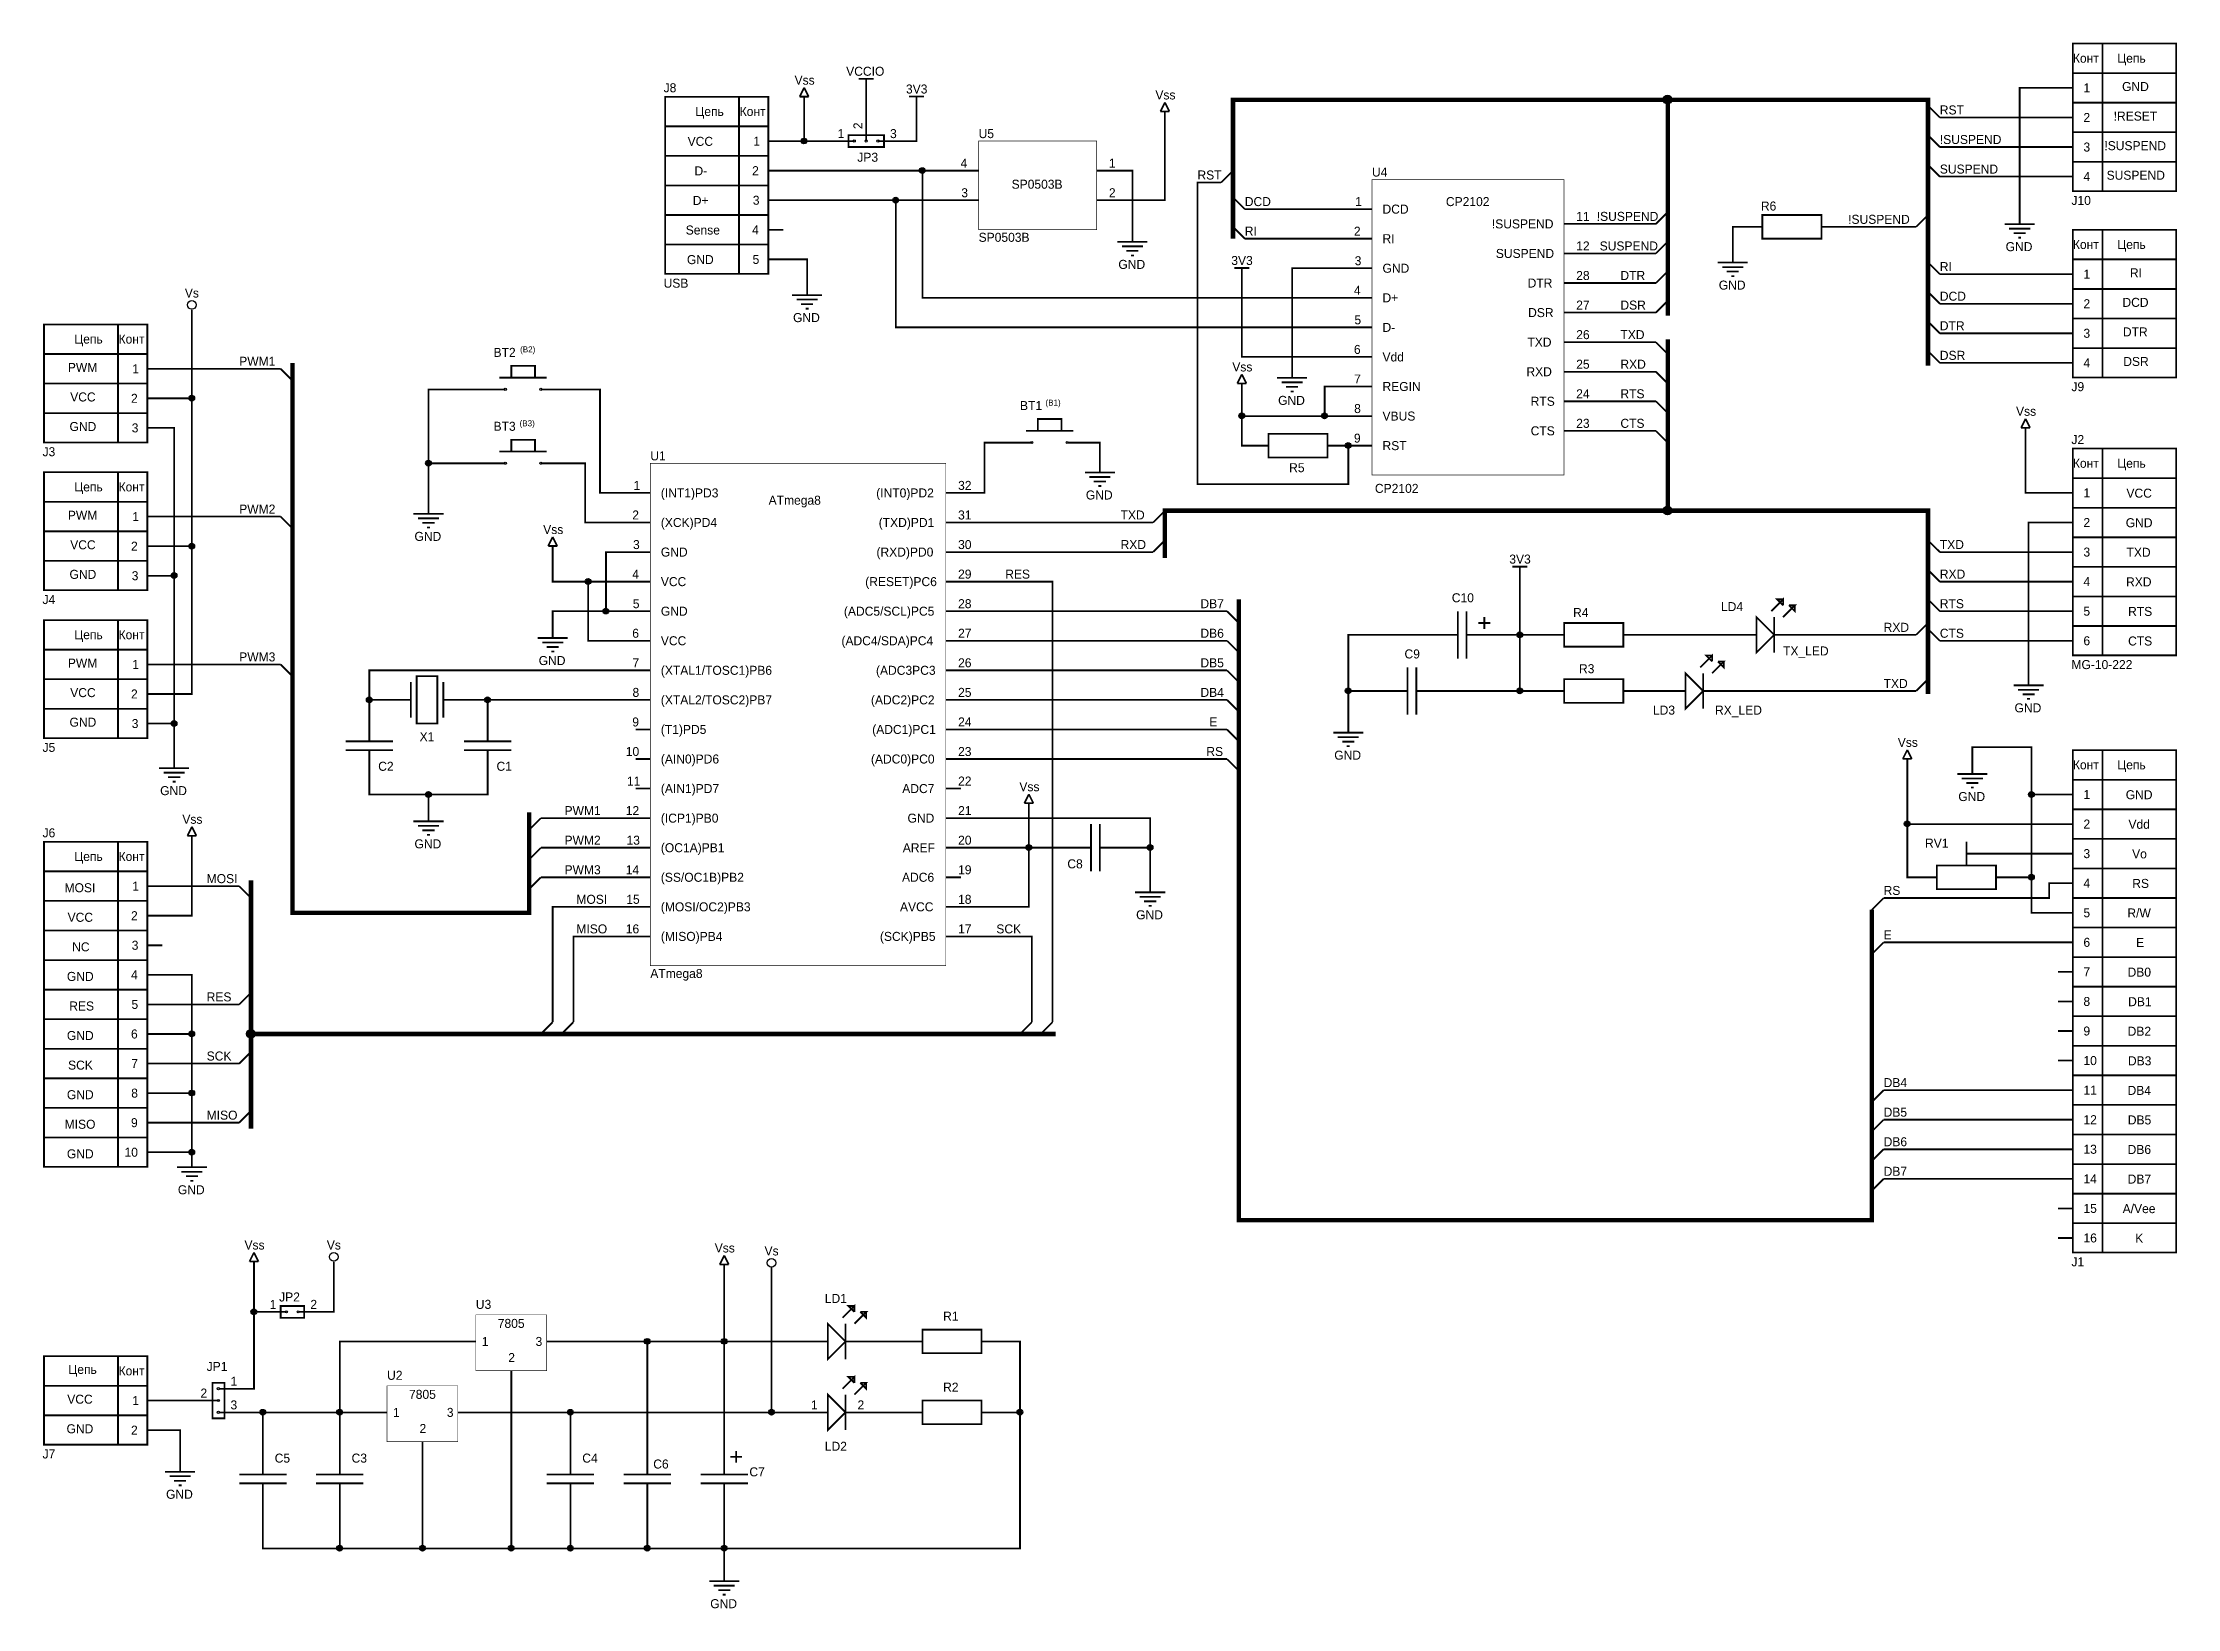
# Model space of a CAD drawing. Header units: millimetres. Extents: x 34 to 395, y 21 to 286.
import ezdxf

# ---------------------------------------------------------------- set-up
doc = ezdxf.new("R2010")
doc.units = ezdxf.units.MM
doc.layers.add('Sheet', color=255, linetype='Continuous')

msp = doc.modelspace()

# ---------------------------------------------------------------- texts
at = {"layer": 'Sheet'}
for s, height, p in [('VCCIO', 1.524, (169.61, 280.55)), ('Конт', 1.524, (377, 282.76)), ('Цепь', 1.524, (384.5, 282.76)), ('J8', 1.524, (138.75, 277.76)), ('Vss', 1.524, (160.89, 279.05)), ('3V3', 1.524, (179.72, 277.55)), ('Vss', 1.524, (221.89, 276.55)), ('1', 1.52, (378.78, 277.74)), ('GND', 1.524, (385.31, 277.97)), ('Цепь', 1.524, (144.12, 273.76)), ('Конт', 1.524, (151.61, 273.76)), ('RST', 1.524, (354.5, 274.01)), ('2', 1.52, (378.78, 272.74)), ('!RESET', 1.524, (383.89, 272.97)), ('1', 1.52, (168.16, 270.01)), ('3', 1.52, (177.03, 270.01)), ('U5', 1.524, (192, 270.01)), ('VCC', 1.524, (142.81, 268.7)), ('1', 1.52, (153.92, 268.74)), ('JP3', 1.524, (171.5, 266.01)), ('!SUSPEND', 1.524, (354.5, 269.01)), ('3', 1.52, (378.78, 267.74)), ('!SUSPEND', 1.524, (382.32, 267.97)), ('D-', 1.524, (143.97, 263.7)), ('2', 1.52, (153.71, 263.74)), ('4', 1.52, (188.95, 265.01)), ('1', 1.52, (214.03, 265.01)), ('RST', 1.524, (229, 263.01)), ('U4', 1.524, (258.5, 263.51)), ('SUSPEND', 1.524, (354.5, 264.01)), ('4', 1.52, (378.78, 262.74)), ('SUSPEND', 1.524, (382.7, 262.97)), ('D+', 1.524, (143.68, 258.7)), ('3', 1.52, (153.83, 258.74)), ('3', 1.52, (189.08, 260.01)), ('SP0503B', 1.524, (197.58, 261.45)), ('2', 1.52, (214.03, 260.01)), ('DCD', 1.524, (237, 258.51)), ('1', 1.52, (255.66, 258.51)), ('CP2102', 1.524, (271, 258.51)), ('J10', 1.524, (376.75, 258.71)), ('DCD', 1.524, (260.28, 257.24)), ('!SUSPEND', 1.524, (278.77, 254.74)), ('11', 1.524, (293.03, 256.01)), ('!SUSPEND', 1.524, (296.5, 256.01)), ('R6', 1.524, (324.25, 257.76)), ('!SUSPEND', 1.524, (339, 255.51)), ('Sense', 1.524, (142.49, 253.7)), ('4', 1.52, (153.71, 253.74)), ('SP0503B', 1.524, (192, 252.47)), ('RI', 1.524, (237, 253.51)), ('2', 1.52, (255.45, 253.51)), ('RI', 1.524, (260.28, 252.24)), ('Конт', 1.524, (377, 251.26)), ('Цепь', 1.524, (384.5, 251.26)), ('GND', 1.524, (142.69, 248.7)), ('5', 1.52, (153.79, 248.74)), ('GND', 1.524, (215.63, 247.89)), ('3V3', 1.524, (234.72, 248.55)), ('3', 1.52, (255.58, 248.51)), ('SUSPEND', 1.524, (279.44, 249.74)), ('12', 1.524, (293.03, 251.01)), ('SUSPEND', 1.524, (297, 251.01)), ('RI', 1.524, (354.5, 247.51)), ('GND', 1.524, (365.63, 250.89)), ('USB', 1.524, (138.75, 244.71)), ('GND', 1.524, (260.28, 247.24)), ('DTR', 1.524, (284.82, 244.74)), ('28', 1.524, (293.03, 246.01)), ('DTR', 1.524, (300.5, 246.01)), ('GND', 1.524, (317.13, 244.39)), ('1', 1.52, (378.78, 246.24)), ('RI', 1.524, (386.63, 246.47)), ('Vs', 1.524, (57.81, 243.05)), ('4', 1.52, (255.45, 243.51)), ('D+', 1.524, (260.28, 242.24)), ('27', 1.524, (293.03, 241.01)), ('DSR', 1.524, (300.5, 241.01)), ('DCD', 1.524, (354.5, 242.51)), ('2', 1.52, (378.78, 241.24)), ('DCD', 1.524, (385.37, 241.47)), ('GND', 1.524, (160.63, 238.89)), ('5', 1.52, (255.54, 238.51)), ('D-', 1.524, (260.28, 237.24)), ('DSR', 1.524, (284.9, 239.74)), ('DTR', 1.524, (354.5, 237.51)), ('Цепь', 1.524, (39.12, 235.26)), ('Конт', 1.524, (46.61, 235.26)), ('(B2)', 1.016, (114.49, 233.77)), ('6', 1.52, (255.45, 233.51)), ('TXD', 1.524, (284.78, 234.74)), ('26', 1.524, (293.03, 236.01)), ('TXD', 1.524, (300.5, 236.01)), ('3', 1.52, (378.78, 236.24)), ('DTR', 1.524, (385.45, 236.47)), ('PWM', 1.524, (38.03, 230.47)), ('1', 1.52, (48.92, 230.24)), ('PWM1', 1.524, (67, 231.51)), ('BT2', 1.524, (110, 233.01)), ('Vss', 1.524, (234.89, 230.55)), ('Vdd', 1.524, (260.28, 232.24)), ('RXD', 1.524, (284.61, 229.74)), ('25', 1.524, (293.03, 231.01)), ('RXD', 1.524, (300.5, 231.01)), ('DSR', 1.524, (354.5, 232.51)), ('4', 1.52, (378.78, 231.24)), ('DSR', 1.524, (385.51, 231.47)), ('7', 1.52, (255.49, 228.51)), ('REGIN', 1.524, (260.28, 227.24)), ('24', 1.524, (293.03, 226.01)), ('RTS', 1.524, (300.5, 226.01)), ('J9', 1.524, (376.75, 227.21)), ('VCC', 1.524, (38.43, 225.47)), ('2', 1.52, (48.71, 225.24)), ('BT1', 1.524, (199, 224.01)), ('(B1)', 1.016, (203.31, 224.77)), ('GND', 1.524, (242.63, 224.89)), ('8', 1.52, (255.49, 223.51)), ('VBUS', 1.524, (260.28, 222.24)), ('RTS', 1.524, (285.33, 224.74)), ('Vss', 1.524, (367.39, 223.05)), ('GND', 1.524, (38.31, 220.47)), ('3', 1.52, (48.83, 220.24)), ('BT3', 1.524, (110, 220.51)), ('(B3)', 1.016, (114.4, 221.27)), ('CTS', 1.524, (285.33, 219.74)), ('23', 1.524, (293.03, 221.01)), ('CTS', 1.524, (300.5, 221.01)), ('J3', 1.524, (33.75, 216.21)), ('U1', 1.524, (136.5, 215.51)), ('9', 1.52, (255.45, 218.51)), ('RST', 1.524, (260.28, 217.24)), ('J2', 1.524, (376.75, 218.26)), ('R5', 1.524, (244.5, 213.51)), ('Конт', 1.524, (377, 214.26)), ('Цепь', 1.524, (384.5, 214.26)), ('Цепь', 1.524, (39.12, 210.26)), ('Конт', 1.524, (46.61, 210.26)), ('1', 1.52, (133.66, 210.51)), ('(INT1)PD3', 1.524, (138.28, 209.24)), ('ATmega8', 1.524, (156.5, 208.01)), ('(INT0)PD2', 1.524, (174.69, 209.24)), ('32', 1.524, (188.53, 210.51)), ('GND', 1.524, (210.13, 208.89)), ('CP2102', 1.524, (259, 210.01)), ('1', 1.52, (378.78, 209.24)), ('VCC', 1.524, (386.05, 209.2)), ('PWM', 1.524, (38.03, 205.47)), ('1', 1.52, (48.92, 205.24)), ('PWM2', 1.524, (67, 206.51)), ('2', 1.52, (133.45, 205.51)), ('(XCK)PD4', 1.524, (138.28, 204.24)), ('(TXD)PD1', 1.524, (175.11, 204.24)), ('31', 1.524, (188.53, 205.51)), ('TXD', 1.524, (216, 205.51)), ('2', 1.52, (378.78, 204.24)), ('GND', 1.524, (385.93, 204.2)), ('GND', 1.524, (96.63, 201.89)), ('Vss', 1.524, (118.39, 203.05)), ('VCC', 1.524, (38.43, 200.47)), ('2', 1.52, (48.71, 200.24)), ('3', 1.52, (133.58, 200.51)), ('GND', 1.524, (138.28, 199.24)), ('(RXD)PD0', 1.524, (174.73, 199.24)), ('30', 1.524, (188.53, 200.51)), ('RXD', 1.524, (216, 200.51)), ('3V3', 1.524, (281.72, 198.05)), ('TXD', 1.524, (354.5, 200.51)), ('3', 1.52, (378.78, 199.24)), ('TXD', 1.524, (386.06, 199.2)), ('GND', 1.524, (38.31, 195.47)), ('3', 1.52, (48.83, 195.24)), ('4', 1.52, (133.45, 195.51)), ('VCC', 1.524, (138.28, 194.24)), ('(RESET)PC6', 1.524, (172.83, 194.24)), ('29', 1.524, (188.53, 195.51)), ('RES', 1.524, (196.5, 195.51)), ('RXD', 1.524, (354.5, 195.51)), ('4', 1.52, (378.78, 194.24)), ('RXD', 1.524, (385.99, 194.2)), ('J4', 1.524, (33.75, 191.21)), ('5', 1.52, (133.54, 190.51)), ('28', 1.524, (188.53, 190.51)), ('DB7', 1.524, (229.5, 190.51)), ('C10', 1.524, (272, 191.51)), ('LD4', 1.524, (317.5, 190.01)), ('RTS', 1.524, (354.5, 190.51)), ('GND', 1.524, (138.28, 189.24)), ('(ADC5/SCL)PC5', 1.524, (169.23, 189.24)), ('R4', 1.524, (292.5, 189.01)), ('RXD', 1.524, (345, 186.51)), ('5', 1.52, (378.78, 189.24)), ('RTS', 1.524, (386.33, 189.2)), ('Цепь', 1.524, (39.12, 185.26)), ('Конт', 1.524, (46.61, 185.26)), ('6', 1.52, (133.45, 185.51)), ('VCC', 1.524, (138.28, 184.24)), ('(ADC4/SDA)PC4', 1.524, (168.81, 184.24)), ('27', 1.524, (188.53, 185.51)), ('DB6', 1.524, (229.5, 185.51)), ('CTS', 1.524, (354.5, 185.51)), ('6', 1.52, (378.78, 184.24)), ('CTS', 1.524, (386.33, 184.2)), ('PWM', 1.524, (38.03, 180.47)), ('1', 1.52, (48.92, 180.24)), ('PWM3', 1.524, (67, 181.51)), ('GND', 1.524, (117.63, 180.89)), ('7', 1.52, (133.49, 180.51)), ('(XTAL1/TOSC1)PB6', 1.524, (138.28, 179.24)), ('(ADC3PC3', 1.524, (174.65, 179.24)), ('26', 1.524, (188.53, 180.51)), ('DB5', 1.524, (229.5, 180.51)), ('C9', 1.524, (264, 182.01)), ('R3', 1.524, (293.5, 179.51)), ('TX_LED', 1.524, (328, 182.51)), ('MG-10-222', 1.524, (376.75, 180.21)), ('VCC', 1.524, (38.43, 175.47)), ('8', 1.52, (133.49, 175.51)), ('25', 1.524, (188.53, 175.51)), ('DB4', 1.524, (229.5, 175.51)), ('TXD', 1.524, (345, 177.01)), ('2', 1.52, (48.71, 175.24)), ('(XTAL2/TOSC2)PB7', 1.524, (138.28, 174.24)), ('(ADC2)PC2', 1.524, (173.8, 174.24)), ('LD3', 1.524, (306, 172.51)), ('RX_LED', 1.524, (316.5, 172.51)), ('GND', 1.524, (367.13, 172.89)), ('GND', 1.524, (38.31, 170.47)), ('3', 1.52, (48.83, 170.24)), ('9', 1.52, (133.45, 170.51)), ('(T1)PD5', 1.524, (138.28, 169.24)), ('(ADC1)PC1', 1.524, (174.01, 169.24)), ('24', 1.524, (188.53, 170.51)), ('E', 1.52, (231, 170.51)), ('J5', 1.524, (33.75, 166.21)), ('X1', 1.524, (97.5, 168.01)), ('10', 1.524, (132.35, 165.51)), ('23', 1.524, (188.53, 165.51)), ('RS', 1.524, (230.5, 165.51)), ('GND', 1.524, (252.13, 164.89)), ('Vss', 1.524, (347.39, 167.05)), ('C2', 1.524, (90.5, 163.01)), ('C1', 1.524, (110.5, 163.01)), ('(AIN0)PD6', 1.524, (138.28, 164.24)), ('(ADC0)PC0', 1.524, (173.8, 164.24)), ('Конт', 1.524, (377, 163.26)), ('Цепь', 1.524, (384.5, 163.26)), ('GND', 1.524, (53.63, 158.89)), ('11', 1.524, (132.56, 160.51)), ('(AIN1)PD7', 1.524, (138.28, 159.24)), ('ADC7', 1.524, (179.09, 159.24)), ('22', 1.524, (188.53, 160.51)), ('Vss', 1.524, (198.89, 159.55)), ('GND', 1.524, (357.63, 157.89)), ('1', 1.52, (378.78, 158.24)), ('GND', 1.524, (385.93, 158.2)), ('Vss', 1.524, (57.39, 154.05)), ('PWM1', 1.524, (122, 155.51)), ('12', 1.524, (132.35, 155.51)), ('(ICP1)PB0', 1.524, (138.28, 154.24)), ('GND', 1.524, (179.98, 154.24)), ('21', 1.524, (188.53, 155.51)), ('J6', 1.524, (33.75, 151.76)), ('PWM2', 1.524, (122, 150.51)), ('13', 1.524, (132.48, 150.51)), ('20', 1.524, (188.53, 150.51)), ('2', 1.52, (378.78, 153.24)), ('Vdd', 1.524, (386.39, 153.2)), ('Цепь', 1.524, (39.12, 147.76)), ('Конт', 1.524, (46.61, 147.76)), ('GND', 1.524, (96.63, 149.89)), ('(OC1A)PB1', 1.524, (138.28, 149.24)), ('AREF', 1.524, (179.18, 149.24)), ('C8', 1.524, (207, 146.51)), ('RV1', 1.524, (352, 150.01)), ('3', 1.52, (378.78, 148.24)), ('Vo', 1.524, (387.01, 148.2)), ('MOSI', 1.524, (61.5, 144.01)), ('PWM3', 1.524, (122, 145.51)), ('14', 1.524, (132.35, 145.51)), ('(SS/OC1B)PB2', 1.524, (138.28, 144.24)), ('ADC6', 1.524, (179.05, 144.24)), ('19', 1.524, (188.53, 145.51)), ('4', 1.52, (378.78, 143.24)), ('RS', 1.524, (387.03, 143.2)), ('MOSI', 1.524, (37.47, 142.47)), ('1', 1.52, (48.92, 142.74)), ('MOSI', 1.524, (124, 140.51)), ('15', 1.524, (132.44, 140.51)), ('(MOSI/OC2)PB3', 1.524, (138.28, 139.24)), ('AVCC', 1.524, (178.71, 139.24)), ('18', 1.524, (188.53, 140.51)), ('RS', 1.524, (345, 142.01)), ('VCC', 1.524, (37.99, 137.47)), ('2', 1.52, (48.71, 137.74)), ('GND', 1.524, (218.63, 137.89)), ('5', 1.52, (378.78, 138.24)), ('R/W', 1.524, (386.21, 138.2)), ('NC', 1.524, (38.76, 132.47)), ('3', 1.52, (48.83, 132.74)), ('MISO', 1.524, (124, 135.51)), ('16', 1.524, (132.35, 135.51)), ('(MISO)PB4', 1.524, (138.28, 134.24)), ('(SCK)PB5', 1.524, (175.32, 134.24)), ('17', 1.524, (188.53, 135.51)), ('SCK', 1.524, (195, 135.51)), ('E', 1.52, (345, 134.51)), ('6', 1.52, (378.78, 133.24)), ('E', 1.52, (387.69, 133.2)), ('GND', 1.524, (37.87, 127.47)), ('4', 1.52, (48.71, 127.74)), ('ATmega8', 1.524, (136.5, 127.97)), ('7', 1.52, (378.78, 128.24)), ('DB0', 1.524, (386.24, 128.2)), ('RES', 1.524, (38.27, 122.47)), ('5', 1.52, (48.79, 122.74)), ('RES', 1.524, (61.5, 124.01)), ('8', 1.52, (378.78, 123.24)), ('DB1', 1.524, (386.34, 123.2)), ('6', 1.52, (48.71, 117.74)), ('9', 1.52, (378.78, 118.24)), ('DB2', 1.524, (386.25, 118.2)), ('GND', 1.524, (37.87, 117.47)), ('SCK', 1.524, (61.5, 114.01)), ('SCK', 1.524, (38.07, 112.47)), ('7', 1.52, (48.75, 112.74)), ('10', 1.524, (378.78, 113.24)), ('DB3', 1.524, (386.3, 113.2)), ('GND', 1.524, (37.87, 107.47)), ('8', 1.52, (48.75, 107.74)), ('DB4', 1.524, (345, 109.51)), ('11', 1.524, (378.78, 108.24)), ('DB4', 1.524, (386.24, 108.2)), ('MISO', 1.524, (61.5, 104.01)), ('DB5', 1.524, (345, 104.51)), ('12', 1.524, (378.78, 103.24)), ('DB5', 1.524, (386.28, 103.2)), ('MISO', 1.524, (37.49, 102.47)), ('9', 1.52, (48.71, 102.74)), ('DB6', 1.524, (345, 99.51)), ('GND', 1.524, (37.87, 97.47)), ('10', 1.524, (47.61, 97.74)), ('13', 1.524, (378.78, 98.24)), ('DB6', 1.524, (386.25, 98.2)), ('DB7', 1.524, (345, 94.51)), ('14', 1.524, (378.78, 93.24)), ('DB7', 1.524, (386.26, 93.2)), ('GND', 1.524, (56.63, 91.39)), ('15', 1.524, (378.78, 88.24)), ('A/Vee', 1.524, (385.41, 88.2)), ('Vss', 1.524, (67.89, 82.05)), ('Vs', 1.524, (81.81, 82.05)), ('Vss', 1.524, (147.39, 81.55)), ('16', 1.524, (378.78, 83.24)), ('K', 1.52, (387.53, 83.2)), ('Vs', 1.524, (155.81, 81.05)), ('J1', 1.524, (376.75, 79.21)), ('1', 1.52, (72.16, 72.01)), ('JP2', 1.524, (73.75, 73.26)), ('2', 1.52, (79.03, 72.01)), ('U3', 1.524, (107, 72.01)), ('LD1', 1.524, (166, 73.01)), ('7805', 1.524, (110.71, 68.79)), ('R1', 1.524, (186, 70.01)), ('1', 1.52, (108.01, 65.74)), ('3', 1.52, (117.1, 65.74)), ('Цепь', 1.524, (38.12, 61.01)), ('Конт', 1.524, (46.61, 60.76)), ('JP1', 1.524, (61.5, 61.51)), ('U2', 1.524, (92, 60.01)), ('2', 1.52, (112.49, 63.02)), ('2', 1.52, (60.45, 57.01)), ('1', 1.52, (65.53, 59.01)), ('7805', 1.524, (95.71, 56.79)), ('R2', 1.524, (186, 58.01)), ('VCC', 1.524, (37.93, 55.97)), ('1', 1.52, (48.92, 55.74)), ('3', 1.52, (65.53, 55.01)), ('1', 1.52, (93.01, 53.74)), ('3', 1.52, (102.1, 53.74)), ('1', 1.52, (163.66, 55.01)), ('2', 1.52, (171.53, 55.01)), ('GND', 1.524, (37.81, 50.97)), ('2', 1.52, (48.71, 50.74)), ('2', 1.52, (97.49, 51.02)), ('J7', 1.524, (33.75, 46.71)), ('C5', 1.524, (73, 46.01)), ('C3', 1.524, (86, 46.01)), ('C4', 1.524, (125, 46.01)), ('LD2', 1.524, (166, 48.01)), ('C6', 1.524, (137, 45.01)), ('C7', 1.524, (153.25, 43.68)), ('GND', 1.524, (54.63, 39.89)), ('GND', 1.524, (146.63, 21.39))]:
    msp.add_text(s, height=height, dxfattribs=at).set_placement(p)
msp.add_text('2', height=1.52, rotation=90, dxfattribs=at).set_placement((172.36, 271.53))

# ---------------------------------------------------------------- linework, layer by layer
at = {"layer": 'Sheet'}
for points, const_width in [([(377, 286), (394.46, 286), (394.46, 261.04), (377, 261.04), (377, 286)], 0.3), ([(382, 286), (382, 261)], 0.3), ([(162.5, 278.54), (161.74, 277.02)], 0.3), ([(162.5, 278.54), (163.26, 277.02)], 0.3), ([(171.73, 280.04), (174.27, 280.04)], 0.3), ([(173, 277.5), (173, 280.04)], 0.3), ([(374.5, 278.5), (368, 278.5), (368, 258)], 0.3), ([(377, 278.5), (374.5, 278.5)], 0.3), ([(377, 281), (394.5, 281)], 0.3), ([(139, 277), (156.46, 277), (156.46, 247.04), (139, 247.04), (139, 277)], 0.3), ([(151.5, 277), (151.5, 247)], 0.3), ([(159, 269.5), (162.5, 269.5), (162.5, 276)], 0.3), ([(161.74, 277.02), (163.26, 277.02)], 0.3), ([(162.5, 276), (162.5, 277.02)], 0.3), ([(173, 277.5), (173, 273), (173, 273)], 0.3), ([(178.5, 269.5), (181.5, 269.5), (181.5, 274.5)], 0.3), ([(180.23, 277.04), (182.77, 277.04)], 0.3), ([(181.5, 274.5), (181.5, 277.04)], 0.3), ([(223.5, 276.04), (222.74, 274.52)], 0.3), ([(222.74, 274.52), (224.26, 274.52)], 0.3), ([(223.5, 276.04), (224.26, 274.52)], 0.3), ([(223.5, 273.5), (223.5, 274.52)], 0.3), ([(308.5, 276.5), (235, 276.5), (235, 253)], 0.749), ([(308.5, 240), (308.5, 276.5), (352.5, 276.5), (352.5, 231.5)], 0.749), ([(352.5, 275.5), (354.5, 273.5)], 0.3), ([(377, 276), (394.5, 276)], 0.3), ([(156.5, 272), (139, 272)], 0.3), ([(173, 269.5), (173, 273)], 0.3), ([(214.5, 259.5), (223.5, 259.5), (223.5, 273.5)], 0.3), ([(374.5, 273.5), (354.5, 273.5), (354.5, 273.5)], 0.3), ([(377, 273.5), (374.5, 273.5)], 0.3), ([(377, 271), (394.5, 271)], 0.3), ([(156.5, 267), (139, 267)], 0.3), ([(156.5, 269.5), (159, 269.5)], 0.3), ([(167.5, 269.5), (162.5, 269.5)], 0.3), ([(171, 269.5), (167.5, 269.5)], 0.3), ([(170, 269.5), (170, 270.5), (176, 270.5), (176, 268.5), (170, 268.5), (170, 269.5)], 0.3), ([(175, 269.5), (178.5, 269.5)], 0.3), ([(192, 269.5), (211.96, 269.5), (211.96, 254.54), (192, 254.54), (192, 269.5)], 0.0991), ([(352.5, 270.5), (354.5, 268.5)], 0.3), ([(374.5, 268.5), (354.5, 268.5), (354.5, 268.5)], 0.3), ([(377, 268.5), (374.5, 268.5)], 0.3), ([(156.5, 264.5), (159, 264.5)], 0.3), ([(159, 264.5), (182.5, 264.5), (189.5, 264.5), (189.5, 264.5)], 0.3), ([(182.5, 264.5), (182.5, 243), (256, 243)], 0.3), ([(192, 264.5), (189.5, 264.5)], 0.3), ([(212, 264.5), (214.5, 264.5)], 0.3), ([(214.5, 264.5), (218, 264.5), (218, 255)], 0.3), ([(233, 262.5), (235, 264.5)], 0.3), ([(352.5, 265.5), (354.5, 263.5)], 0.3), ([(374.5, 263.5), (354.5, 263.5)], 0.3), ([(377, 263.5), (374.5, 263.5)], 0.3), ([(377, 266), (394.5, 266)], 0.3), ([(156.5, 262), (139, 262)], 0.3), ([(233, 262.5), (233, 262.5), (229, 262.5), (229, 211.5), (254.5, 211.5), (254.5, 218)], 0.3), ([(235, 260), (237, 258)], 0.3), ([(258.5, 263), (290.96, 263), (290.96, 213.04), (258.5, 213.04), (258.5, 263)], 0.0991), ([(156.5, 257), (139, 257)], 0.3), ([(156.5, 259.5), (159, 259.5)], 0.3), ([(189.5, 259.5), (178, 259.5), (159, 259.5), (159, 259.5)], 0.3), ([(178, 259.5), (178, 238), (256, 238), (256, 238)], 0.3), ([(192, 259.5), (189.5, 259.5)], 0.3), ([(212, 259.5), (214.5, 259.5)], 0.3), ([(237, 258), (256, 258), (256, 258)], 0.3), ([(258.5, 258), (256, 258)], 0.3), ([(306.5, 255.5), (308.5, 257.5)], 0.3), ([(324.5, 253), (324.5, 257), (334.5, 257), (334.5, 253), (324.5, 253)], 0.3), ([(350.5, 255), (352.5, 257)], 0.3), ([(368, 258), (368, 255.46)], 0.3), ([(156.5, 254.5), (159, 254.5)], 0.3), ([(218, 255), (218, 252.46)], 0.3), ([(235, 255), (237, 253)], 0.3), ([(256, 253), (237, 253), (237, 253)], 0.3), ([(258.5, 253), (256, 253)], 0.3), ([(291, 255.5), (293.5, 255.5)], 0.3), ([(293.5, 255.5), (306.5, 255.5), (306.5, 255.5)], 0.3), ([(306.5, 250.5), (308.5, 252.5)], 0.3), ([(319.5, 251.5), (319.5, 255), (322, 255)], 0.3), ([(324.5, 255), (322, 255)], 0.3), ([(334.5, 255), (337, 255)], 0.3), ([(337, 255), (350.5, 255)], 0.3), ([(365.46, 255.46), (370.54, 255.46)], 0.3), ([(366.22, 254.7), (369.78, 254.7)], 0.3), ([(366.98, 253.94), (369.02, 253.94)], 0.3), ([(367.75, 253.17), (368.25, 253.17)], 0.3), ([(377, 254.5), (394.46, 254.5), (394.46, 229.54), (377, 229.54), (377, 254.5)], 0.3), ([(382, 254.5), (382, 229.5)], 0.3), ([(156.5, 252), (139, 252)], 0.3), ([(156.5, 249.5), (159, 249.5)], 0.3), ([(159, 249.5), (163, 249.5), (163, 246)], 0.3), ([(215.46, 252.46), (220.54, 252.46)], 0.3), ([(216.22, 251.7), (219.78, 251.7)], 0.3), ([(216.98, 250.94), (219.02, 250.94)], 0.3), ([(217.75, 250.17), (218.25, 250.17)], 0.3), ([(291, 250.5), (293.5, 250.5)], 0.3), ([(293.5, 250.5), (306.5, 250.5), (306.5, 250.5)], 0.3), ([(316.96, 248.96), (322.04, 248.96)], 0.3), ([(319.5, 251.5), (319.5, 248.96)], 0.3), ([(352.5, 249), (354.5, 247)], 0.3), ([(377, 249.5), (394.5, 249.5)], 0.3), ([(163, 246), (163, 243.46)], 0.3), ([(235.23, 248.04), (237.77, 248.04)], 0.3), ([(236.5, 245.5), (236.5, 248.04)], 0.3), ([(236.5, 245.5), (236.5, 233), (256, 233), (256, 233)], 0.3), ([(245, 232), (245, 248), (245, 248), (256, 248)], 0.3), ([(258.5, 248), (256, 248)], 0.3), ([(291, 245.5), (293.5, 245.5)], 0.3), ([(293.5, 245.5), (306.5, 245.5), (306.5, 245.5)], 0.3), ([(306.5, 245.5), (308.5, 247.5)], 0.3), ([(317.72, 248.2), (321.28, 248.2)], 0.3), ([(318.48, 247.44), (320.52, 247.44)], 0.3), ([(319.25, 246.67), (319.75, 246.67)], 0.3), ([(354.5, 247), (374.5, 247), (374.5, 247)], 0.3), ([(377, 247), (374.5, 247)], 0.3), ([(160.46, 243.46), (165.54, 243.46)], 0.3), ([(161.22, 242.7), (164.78, 242.7)], 0.3), ([(161.98, 241.94), (164.02, 241.94)], 0.3), ([(258.5, 243), (256, 243)], 0.3), ([(306.5, 240.5), (308.5, 242.5)], 0.3), ([(352.5, 244), (354.5, 242)], 0.3), ([(354.5, 242), (354.5, 242), (374.5, 242)], 0.3), ([(377, 242), (374.5, 242)], 0.3), ([(377, 244.5), (394.5, 244.5)], 0.3), ([(34, 238.5), (51.46, 238.5), (51.46, 218.54), (34, 218.54), (34, 238.5)], 0.3), ([(46.5, 238.5), (46.5, 218.5)], 0.3), ([(59, 240), (59, 241.02)], 0.3), ([(59, 240), (59, 226)], 0.3), ([(162.75, 241.17), (163.25, 241.17)], 0.3), ([(291, 240.5), (293.5, 240.5)], 0.3), ([(293.5, 240.5), (306.5, 240.5), (306.5, 240.5)], 0.3), ([(352.5, 239), (354.5, 237)], 0.3), ([(377, 239.5), (394.5, 239.5)], 0.3), ([(258.5, 238), (256, 238)], 0.3), ([(291, 235.5), (293.5, 235.5)], 0.3), ([(293.5, 235.5), (306.5, 235.5), (306.5, 235.5)], 0.3), ([(306.5, 235.5), (308.5, 233.5)], 0.3), ([(308.5, 236), (308.5, 207), (352.5, 207), (352.5, 176)], 0.749), ([(354.5, 237), (374.5, 237), (374.5, 237)], 0.3), ([(377, 237), (374.5, 237)], 0.3), ([(377, 234.5), (394.5, 234.5)], 0.3), ([(51.5, 233.5), (34, 233.5)], 0.3), ([(51.5, 231), (54, 231)], 0.3), ([(74, 231), (74, 231), (54, 231)], 0.3), ([(74, 231), (76, 229)], 0.3), ([(116, 156), (116, 139), (76, 139), (76, 232)], 0.749), ([(113, 229.5), (113, 231.5), (117, 231.5), (117, 229.5)], 0.3), ([(245, 232), (245, 229.46)], 0.3), ([(258.5, 233), (256, 233)], 0.3), ([(352.5, 234), (354.5, 232)], 0.3), ([(374.5, 232), (354.5, 232)], 0.3), ([(377, 232), (374.5, 232)], 0.3), ([(51.5, 228.5), (34, 228.5)], 0.3), ([(109, 227.5), (99, 227.5), (99, 215), (99, 209)], 0.3), ([(112, 227.5), (109, 227.5)], 0.3), ([(111, 229.5), (119, 229.5)], 0.3), ([(118, 227.5), (121, 227.5)], 0.3), ([(134, 210), (128, 210), (128, 227.5), (121, 227.5)], 0.3), ([(236.5, 230.04), (235.74, 228.52)], 0.3), ([(235.74, 228.52), (237.26, 228.52)], 0.3), ([(236.5, 230.04), (237.26, 228.52)], 0.3), ([(236.5, 227.5), (236.5, 228.52)], 0.3), ([(236.5, 227.5), (236.5, 223), (236.5, 218), (238.5, 218)], 0.3), ([(242.46, 229.46), (247.54, 229.46)], 0.3), ([(243.22, 228.7), (246.78, 228.7)], 0.3), ([(243.98, 227.94), (246.02, 227.94)], 0.3), ([(256, 223), (250.5, 223), (250.5, 228), (256, 228)], 0.3), ([(258.5, 228), (256, 228)], 0.3), ([(291, 230.5), (293.5, 230.5)], 0.3), ([(293.5, 230.5), (306.5, 230.5), (306.5, 230.5)], 0.3), ([(306.5, 230.5), (308.5, 228.5)], 0.3), ([(51.5, 226), (54, 226)], 0.3), ([(54, 226), (59, 226), (59, 201)], 0.3), ([(244.75, 227.17), (245.25, 227.17)], 0.3), ([(291, 225.5), (293.5, 225.5)], 0.3), ([(293.5, 225.5), (306.5, 225.5), (306.5, 225.5)], 0.3), ([(306.5, 225.5), (308.5, 223.5)], 0.3), ([(51.5, 223.5), (34, 223.5)], 0.3), ([(51.5, 221), (54, 221)], 0.3), ([(54, 221), (56, 221), (56, 196), (54, 196)], 0.3), ([(200, 220.5), (208, 220.5)], 0.3), ([(202, 220.5), (202, 222.5), (206, 222.5), (206, 220.5)], 0.3), ([(250.5, 223), (236.5, 223), (236.5, 223)], 0.3), ([(241, 216), (241, 220), (251, 220), (251, 216), (241, 216)], 0.3), ([(258.5, 223), (256, 223)], 0.3), ([(291, 220.5), (293.5, 220.5)], 0.3), ([(293.5, 220.5), (306.5, 220.5), (306.5, 220.5)], 0.3), ([(306.5, 220.5), (308.5, 218.5)], 0.3), ([(369, 222.54), (368.24, 221.02)], 0.3), ([(368.24, 221.02), (369.76, 221.02)], 0.3), ([(369, 222.54), (369.76, 221.02)], 0.3), ([(369, 220), (369, 221.02)], 0.3), ([(369, 220), (369, 210), (374.5, 210), (374.5, 210)], 0.3), ([(111, 217), (119, 217)], 0.3), ([(113, 217), (113, 219), (117, 219), (117, 217)], 0.3), ([(189, 210), (193, 210), (193, 210), (193, 218.5), (198, 218.5)], 0.3), ([(201, 218.5), (198, 218.5)], 0.3), ([(207, 218.5), (210, 218.5)], 0.3), ([(210, 218.5), (212.5, 218.5), (212.5, 216)], 0.3), ([(241, 218), (238.5, 218)], 0.3), ([(251, 218), (253.5, 218)], 0.3), ([(253.5, 218), (254.5, 218), (256, 218), (256, 218)], 0.3), ([(258.5, 218), (256, 218)], 0.3), ([(377, 217.5), (394.46, 217.5), (394.46, 182.54), (377, 182.54), (377, 217.5)], 0.3), ([(382, 217.5), (382, 182.5)], 0.3), ([(34, 213.5), (51.46, 213.5), (51.46, 193.54), (34, 193.54), (34, 213.5)], 0.3), ([(46.5, 213.5), (46.5, 193.5)], 0.3), ([(109, 215), (99, 215)], 0.3), ([(112, 215), (109, 215)], 0.3), ([(118, 215), (121, 215)], 0.3), ([(134, 205), (125.5, 205), (125.5, 215), (121, 215)], 0.3), ([(136.5, 215), (186.46, 215), (186.46, 130.04), (136.5, 130.04), (136.5, 215)], 0.0991), ([(209.96, 213.46), (215.04, 213.46)], 0.3), ([(212.5, 216), (212.5, 213.46)], 0.3), ([(136.5, 210), (134, 210)], 0.3), ([(186.5, 210), (189, 210)], 0.3), ([(210.72, 212.7), (214.28, 212.7)], 0.3), ([(211.48, 211.94), (213.52, 211.94)], 0.3), ([(212.25, 211.17), (212.75, 211.17)], 0.3), ([(377, 210), (374.5, 210)], 0.3), ([(377, 212.5), (394.5, 212.5)], 0.3), ([(51.5, 208.5), (34, 208.5)], 0.3), ([(51.5, 206), (54, 206)], 0.3), ([(54, 206), (74, 206), (74, 206)], 0.3), ([(74, 206), (76, 204)], 0.3), ([(96.46, 206.46), (101.54, 206.46)], 0.3), ([(97.22, 205.7), (100.78, 205.7)], 0.3), ([(99, 209), (99, 206.46)], 0.3), ([(221.5, 205), (223.5, 207)], 0.3), ([(308.5, 207), (223.5, 207), (223.5, 199)], 0.749), ([(377, 207.5), (394.5, 207.5)], 0.3), ([(51.5, 203.5), (34, 203.5)], 0.3), ([(97.98, 204.94), (100.02, 204.94)], 0.3), ([(98.75, 204.17), (99.25, 204.17)], 0.3), ([(120, 202.54), (119.24, 201.02)], 0.3), ([(120, 202.54), (120.76, 201.02)], 0.3), ([(136.5, 205), (134, 205)], 0.3), ([(186.5, 205), (189, 205)], 0.3), ([(189, 205), (221.5, 205), (221.5, 205)], 0.3), ([(221.5, 200), (223.5, 202)], 0.3), ([(352.5, 202), (354.5, 200)], 0.3), ([(369.5, 180), (369.5, 205), (374.5, 205)], 0.3), ([(377, 205), (374.5, 205)], 0.3), ([(377, 202.5), (394.5, 202.5)], 0.3), ([(51.5, 198.5), (34, 198.5)], 0.3), ([(51.5, 201), (54, 201)], 0.3), ([(54, 176), (59, 176), (59, 201), (54, 201)], 0.3), ([(119.24, 201.02), (120.76, 201.02)], 0.3), ([(120, 200), (120, 201.02)], 0.3), ([(120, 200), (120, 195), (126, 195)], 0.3), ([(134, 200), (129, 200), (129, 190), (134, 190)], 0.3), ([(136.5, 200), (134, 200)], 0.3), ([(186.5, 200), (189, 200)], 0.3), ([(189, 200), (221.5, 200), (221.5, 200)], 0.3), ([(354.5, 200), (354.5, 200), (374.5, 200)], 0.3), ([(377, 200), (374.5, 200)], 0.3), ([(51.5, 196), (54, 196)], 0.3), ([(54, 171), (56, 171), (56, 196)], 0.3), ([(134, 185), (126, 185), (126, 195), (134, 195)], 0.3), ([(136.5, 195), (134, 195)], 0.3), ([(186.5, 195), (189, 195)], 0.3), ([(204.5, 120.5), (204.5, 120.5), (204.5, 195), (204.5, 195), (189, 195)], 0.3), ([(282.23, 197.54), (284.77, 197.54)], 0.3), ([(283.5, 195), (283.5, 197.54)], 0.3), ([(283.5, 195), (283.5, 186), (283.5, 176.5)], 0.3), ([(352.5, 197), (354.5, 195)], 0.3), ([(374.5, 195), (354.5, 195), (354.5, 195)], 0.3), ([(377, 195), (374.5, 195)], 0.3), ([(377, 197.5), (394.5, 197.5)], 0.3), ([(343, 139.5), (343, 139.5), (343, 107), (343, 107), (343, 87), (343, 87), (236, 87), (236, 192)], 0.749), ([(326, 190), (328, 192), (328, 191)], 0.3), ([(328, 192), (327, 192), (328, 191)], 0.3), ([(352.5, 192), (354.5, 190)], 0.3), ([(377, 192.5), (394.5, 192.5)], 0.3), ([(34, 188.5), (51.46, 188.5), (51.46, 168.54), (34, 168.54), (34, 188.5)], 0.3), ([(46.5, 188.5), (46.5, 168.5)], 0.3), ([(120, 188), (120, 190), (129, 190)], 0.3), ([(120, 188), (120, 185.46)], 0.3), ([(136.5, 190), (134, 190)], 0.3), ([(186.5, 190), (189, 190)], 0.3), ([(234, 190), (234, 190), (189, 190)], 0.3), ([(234, 190), (236, 188)], 0.3), ([(273, 182), (273, 190)], 0.3), ([(274.5, 190), (274.5, 182)], 0.3), ([(276.5, 188), (278.5, 188)], 0.3), ([(277.5, 189), (277.5, 187)], 0.3), ([(291, 184), (291, 188), (301, 188), (301, 184), (291, 184)], 0.3), ([(323.5, 189), (323.5, 183), (326.5, 186), (323.5, 189)], 0.3), ([(326.5, 189), (326.5, 183)], 0.3), ([(328, 189), (330, 191), (329, 191)], 0.3), ([(330, 191), (330, 190), (329, 191)], 0.3), ([(350.5, 186), (352.5, 188)], 0.3), ([(354.5, 190), (374.5, 190), (374.5, 190)], 0.3), ([(377, 190), (374.5, 190)], 0.3), ([(117.46, 185.46), (122.54, 185.46)], 0.3), ([(118.22, 184.7), (121.78, 184.7)], 0.3), ([(118.98, 183.94), (121.02, 183.94)], 0.3), ([(136.5, 185), (134, 185)], 0.3), ([(186.5, 185), (189, 185)], 0.3), ([(189, 185), (234, 185), (234, 185)], 0.3), ([(234, 185), (236, 183)], 0.3), ([(261.5, 176.5), (254.5, 176.5), (254.5, 186), (270, 186)], 0.3), ([(273, 186), (270, 186)], 0.3), ([(273, 186), (272.5, 186)], 0.3), ([(274.5, 186), (277.5, 186)], 0.3), ([(277.5, 186), (283.5, 186)], 0.3), ([(288.5, 186), (283.5, 186)], 0.3), ([(291, 186), (288.5, 186)], 0.3), ([(301, 186), (303.5, 186)], 0.3), ([(303.5, 186), (321, 186)], 0.3), ([(323.5, 186), (321, 186)], 0.3), ([(326.5, 186), (329, 186)], 0.3), ([(350.5, 186), (350.5, 186), (329.5, 186), (329.5, 186), (329, 186)], 0.3), ([(352.5, 187), (354.5, 185)], 0.3), ([(354.5, 185), (374.5, 185)], 0.3), ([(377, 185), (374.5, 185)], 0.3), ([(377, 187.5), (394.5, 187.5)], 0.3), ([(51.5, 183.5), (34, 183.5)], 0.3), ([(51.5, 181), (54, 181)], 0.3), ([(54, 181), (68, 181), (68, 181), (74, 181), (74, 181)], 0.3), ([(74, 181), (76, 179)], 0.3), ([(119.75, 183.17), (120.25, 183.17)], 0.3), ([(264.5, 180.5), (264.5, 172.5)], 0.3), ([(266, 172.5), (266, 180.5)], 0.3), ([(314, 180.5), (316, 182.5), (316, 181.5)], 0.3), ([(316, 182.5), (315, 182.5), (316, 181.5)], 0.3), ([(316, 179.5), (318, 181.5), (317, 181.5)], 0.3), ([(318, 181.5), (318, 180.5), (317, 181.5)], 0.3), ([(51.5, 178.5), (34, 178.5)], 0.3), ([(134, 180), (89, 180), (89, 175), (93.5, 175)], 0.3), ([(96, 175), (96, 178), (96, 172)], 0.3), ([(97, 179), (97, 171), (100.5, 171), (100.5, 179), (97, 179)], 0.3), ([(101.5, 178), (101.5, 172)], 0.3), ([(136.5, 180), (134, 180)], 0.3), ([(186.5, 180), (189, 180)], 0.3), ([(189, 180), (234, 180), (234, 180)], 0.3), ([(234, 180), (236, 178)], 0.3), ([(291, 174.5), (291, 178.5), (301, 178.5), (301, 174.5), (291, 174.5)], 0.3), ([(311.5, 179.5), (311.5, 173.5), (314.5, 176.5), (311.5, 179.5)], 0.3), ([(314.5, 179.5), (314.5, 173.5)], 0.3), ([(350.5, 176.5), (352.5, 178.5)], 0.3), ([(366.96, 177.46), (372.04, 177.46)], 0.3), ([(367.72, 176.7), (371.28, 176.7)], 0.3), ([(369.5, 180), (369.5, 177.46)], 0.3), ([(51.5, 173.5), (34, 173.5)], 0.3), ([(51.5, 176), (54, 176)], 0.3), ([(89, 171), (89, 175)], 0.3), ([(96, 175), (93.5, 175)], 0.3), ([(101.5, 175), (104, 175)], 0.3), ([(104, 175), (109, 175), (134, 175)], 0.3), ([(109, 171), (109, 175)], 0.3), ([(136.5, 175), (134, 175)], 0.3), ([(186.5, 175), (189, 175)], 0.3), ([(234, 175), (234, 175), (189, 175)], 0.3), ([(234, 175), (236, 173)], 0.3), ([(254.5, 172), (254.5, 176.5)], 0.3), ([(264.5, 176.5), (261.5, 176.5)], 0.3), ([(266, 176.5), (269, 176.5)], 0.3), ([(266, 176.5), (266.5, 176.5)], 0.3), ([(269, 176.5), (283.5, 176.5), (288.5, 176.5)], 0.3), ([(291, 176.5), (288.5, 176.5)], 0.3), ([(301, 176.5), (303.5, 176.5)], 0.3), ([(303.5, 176.5), (309, 176.5)], 0.3), ([(311.5, 176.5), (309, 176.5)], 0.3), ([(314.5, 176.5), (317, 176.5)], 0.3), ([(317, 176.5), (350.5, 176.5)], 0.3), ([(368.48, 175.94), (370.52, 175.94)], 0.3), ([(369.25, 175.17), (369.75, 175.17)], 0.3), ([(51.5, 171), (54, 171)], 0.3), ([(56, 166), (56, 171)], 0.3), ([(89, 168), (89, 171)], 0.3), ([(109, 168), (109, 171)], 0.3), ([(136.5, 170), (134, 170)], 0.3), ([(186.5, 170), (189, 170)], 0.3), ([(189, 170), (234, 170), (234, 170)], 0.3), ([(234, 170), (236, 168)], 0.3), ([(254.5, 172), (254.5, 169.46)], 0.3), ([(56, 166), (56, 163.46)], 0.3), ([(93, 168), (85, 168)], 0.3), ([(85, 166.5), (93, 166.5)], 0.3), ([(89, 168), (89, 168.5)], 0.3), ([(89, 166.5), (89, 163.5)], 0.3), ([(113, 168), (105, 168)], 0.3), ([(105, 166.5), (113, 166.5)], 0.3), ([(109, 168), (109, 168.5)], 0.3), ([(109, 166.5), (109, 163.5)], 0.3), ([(251.96, 169.46), (257.04, 169.46)], 0.3), ([(252.72, 168.7), (256.28, 168.7)], 0.3), ([(253.48, 167.94), (255.52, 167.94)], 0.3), ([(254.25, 167.17), (254.75, 167.17)], 0.3), ([(349, 166.54), (348.24, 165.02)], 0.3), ([(349, 166.54), (349.76, 165.02)], 0.3), ([(360, 165), (360, 167), (370, 167), (370, 159)], 0.3), ([(377, 166.5), (394.46, 166.5), (394.46, 81.54), (377, 81.54), (377, 166.5)], 0.3), ([(382, 166.5), (382, 81.5)], 0.3), ([(53.46, 163.46), (58.54, 163.46)], 0.3), ([(54.22, 162.7), (57.78, 162.7)], 0.3), ([(89, 163.5), (89, 159), (99, 159), (109, 159), (109, 163.5)], 0.3), ([(136.5, 165), (134, 165)], 0.3), ([(186.5, 165), (189, 165)], 0.3), ([(189, 165), (234, 165), (234, 165)], 0.3), ([(234, 165), (236, 163)], 0.3), ([(348.24, 165.02), (349.76, 165.02)], 0.3), ([(349, 164), (349, 165.02)], 0.3), ([(351.5, 145), (349, 145), (349, 154), (349, 164)], 0.3), ([(357.46, 162.46), (362.54, 162.46)], 0.3), ([(360, 165), (360, 162.46)], 0.3), ([(54.98, 161.94), (57.02, 161.94)], 0.3), ([(55.75, 161.17), (56.25, 161.17)], 0.3), ([(99, 157), (99, 159)], 0.3), ([(136.5, 160), (134, 160)], 0.3), ([(186.5, 160), (189, 160)], 0.3), ([(200.5, 159.04), (199.74, 157.52)], 0.3), ([(200.5, 159.04), (201.26, 157.52)], 0.3), ([(358.22, 161.7), (361.78, 161.7)], 0.3), ([(358.98, 160.94), (361.02, 160.94)], 0.3), ([(359.75, 160.17), (360.25, 160.17)], 0.3), ([(374.5, 159), (370, 159), (370, 145), (370, 139), (374.5, 139)], 0.3), ([(377, 159), (374.5, 159)], 0.3), ([(377, 161.5), (394.5, 161.5)], 0.3), ([(99, 157), (99, 154.46)], 0.3), ([(199.74, 157.52), (201.26, 157.52)], 0.3), ([(200.5, 156.5), (200.5, 157.52)], 0.3), ([(200.5, 156.5), (200.5, 150)], 0.3), ([(377, 156.5), (394.5, 156.5)], 0.3), ([(59, 153.54), (58.24, 152.02)], 0.3), ([(58.24, 152.02), (59.76, 152.02)], 0.3), ([(59, 153.54), (59.76, 152.02)], 0.3), ([(59, 151), (59, 152.02)], 0.3), ([(96.46, 154.46), (101.54, 154.46)], 0.3), ([(97.22, 153.7), (100.78, 153.7)], 0.3), ([(97.98, 152.94), (100.02, 152.94)], 0.3), ([(98.75, 152.17), (99.25, 152.17)], 0.3), ([(116, 153), (118, 155)], 0.3), ([(118, 155), (118, 155), (134, 155)], 0.3), ([(136.5, 155), (134, 155)], 0.3), ([(186.5, 155), (189, 155)], 0.3), ([(221, 150), (221, 155), (189, 155)], 0.3), ([(211, 154), (211, 146)], 0.3), ([(212.5, 146), (212.5, 154)], 0.3), ([(374.5, 154), (349, 154), (349, 154)], 0.3), ([(377, 154), (374.5, 154)], 0.3), ([(377, 151.5), (394.5, 151.5)], 0.3), ([(34, 151), (51.46, 151), (51.46, 96.04), (34, 96.04), (34, 151)], 0.3), ([(46.5, 151), (46.5, 96)], 0.3), ([(54, 138.5), (59, 138.5), (59, 151)], 0.3), ([(116, 148), (118, 150)], 0.3), ([(118, 150), (118, 150), (134, 150)], 0.3), ([(136.5, 150), (134, 150)], 0.3), ([(186.5, 150), (189, 150)], 0.3), ([(189, 140), (200.5, 140), (200.5, 150)], 0.3), ([(189, 150), (196.5, 150), (196.5, 150), (200.5, 150), (208, 150)], 0.3), ([(211, 150), (208, 150)], 0.3), ([(212.5, 150), (215.5, 150)], 0.3), ([(212.5, 150), (213, 150)], 0.3), ([(215.5, 150), (221, 150), (221, 145)], 0.3), ([(359, 147), (359, 151)], 0.3), ([(359, 149), (364, 149)], 0.3), ([(364, 149), (366.5, 149)], 0.3), ([(366.5, 149), (374.5, 149), (374.5, 149)], 0.3), ([(377, 149), (374.5, 149)], 0.3), ([(51.5, 146), (34, 146)], 0.3), ([(69, 102.5), (69, 118.5), (69, 144.5)], 0.749), ([(116, 143), (118, 145)], 0.3), ([(118, 145), (118, 145), (134, 145)], 0.3), ([(136.5, 145), (134, 145)], 0.3), ([(186.5, 145), (189, 145)], 0.3), ([(221, 145), (221, 142.46)], 0.3), ([(345, 141.5), (373, 141.5), (373, 144), (373, 144), (374.5, 144)], 0.3), ([(354, 145), (351.5, 145)], 0.3), ([(354, 143), (354, 147), (364, 147), (364, 143), (354, 143)], 0.3), ([(364, 145), (366.5, 145)], 0.3), ([(366.5, 145), (370, 145)], 0.3), ([(377, 146.5), (394.5, 146.5)], 0.3), ([(51.5, 141), (34, 141)], 0.3), ([(51.5, 143.5), (54, 143.5)], 0.3), ([(54, 143.5), (67, 143.5), (67, 143.5)], 0.3), ([(67, 143.5), (69, 141.5)], 0.3), ([(218.46, 142.46), (223.54, 142.46)], 0.3), ([(219.22, 141.7), (222.78, 141.7)], 0.3), ([(219.98, 140.94), (222.02, 140.94)], 0.3), ([(343, 139.5), (345, 141.5)], 0.3), ([(377, 144), (374.5, 144)], 0.3), ([(377, 141.5), (394.5, 141.5)], 0.3), ([(51.5, 138.5), (54, 138.5)], 0.3), ([(120, 120.5), (120, 120.5), (120, 140), (120, 140), (134, 140)], 0.3), ([(136.5, 140), (134, 140)], 0.3), ([(186.5, 140), (189, 140)], 0.3), ([(220.75, 140.17), (221.25, 140.17)], 0.3), ([(377, 139), (374.5, 139)], 0.3), ([(51.5, 136), (34, 136)], 0.3), ([(51.5, 133.5), (54, 133.5)], 0.3), ([(123.5, 120.5), (123.5, 135), (134, 135), (134, 135)], 0.3), ([(136.5, 135), (134, 135)], 0.3), ([(186.5, 135), (189, 135)], 0.3), ([(189, 135), (201, 135), (201, 120.5)], 0.3), ([(343, 132), (345, 134)], 0.3), ([(345, 134), (374.5, 134)], 0.3), ([(377, 134), (374.5, 134)], 0.3), ([(377, 136.5), (394.5, 136.5)], 0.3), ([(51.5, 131), (34, 131)], 0.3), ([(377, 131.5), (394.5, 131.5)], 0.3), ([(51.5, 128.5), (54, 128.5)], 0.3), ([(54, 128.5), (59, 128.5), (59, 118.5), (54, 118.5)], 0.3), ([(377, 129), (374.5, 129)], 0.3), ([(377, 126.5), (394.5, 126.5)], 0.3), ([(51.5, 126), (34, 126)], 0.3), ([(51.5, 123.5), (54, 123.5)], 0.3), ([(54, 123.5), (67, 123.5), (67, 123.5)], 0.3), ([(67, 123.5), (69, 125.5)], 0.3), ([(377, 124), (374.5, 124)], 0.3), ([(51.5, 121), (34, 121)], 0.3), ([(118, 118.5), (120, 120.5)], 0.3), ([(121.5, 118.5), (123.5, 120.5)], 0.3), ([(199, 118.5), (201, 120.5)], 0.3), ([(202.5, 118.5), (204.5, 120.5)], 0.3), ([(377, 119), (374.5, 119)], 0.3), ([(377, 121.5), (394.5, 121.5)], 0.3), ([(51.5, 116), (34, 116)], 0.3), ([(51.5, 118.5), (54, 118.5)], 0.3), ([(54, 108.5), (59, 108.5), (59, 118.5)], 0.3), ([(67, 113.5), (69, 115.5)], 0.3), ([(69, 118.5), (205, 118.5)], 0.749), ([(377, 116.5), (394.5, 116.5)], 0.3), ([(51.5, 113.5), (54, 113.5)], 0.3), ([(54, 113.5), (67, 113.5), (67, 113.5)], 0.3), ([(377, 114), (374.5, 114)], 0.3), ([(51.5, 111), (34, 111)], 0.3), ([(51.5, 108.5), (54, 108.5)], 0.3), ([(54, 98.5), (59, 98.5), (59, 108.5)], 0.3), ([(343, 107), (345, 109)], 0.3), ([(345, 109), (374.5, 109)], 0.3), ([(377, 109), (374.5, 109)], 0.3), ([(377, 111.5), (394.5, 111.5)], 0.3), ([(51.5, 106), (34, 106)], 0.3), ([(67, 103.5), (69, 105.5)], 0.3), ([(377, 106.5), (394.5, 106.5)], 0.3), ([(51.5, 101), (34, 101)], 0.3), ([(51.5, 103.5), (54, 103.5)], 0.3), ([(54, 103.5), (67, 103.5), (67, 103.5)], 0.3), ([(343, 102), (345, 104)], 0.3), ([(374.5, 104), (345, 104)], 0.3), ([(377, 104), (374.5, 104)], 0.3), ([(377, 101.5), (394.5, 101.5)], 0.3), ([(51.5, 98.5), (54, 98.5)], 0.3), ([(59, 98.5), (59, 95.96)], 0.3), ([(343, 97), (345, 99)], 0.3), ([(374.5, 99), (345, 99)], 0.3), ([(377, 99), (374.5, 99)], 0.3), ([(56.46, 95.96), (61.54, 95.96)], 0.3), ([(57.22, 95.2), (60.78, 95.2)], 0.3), ([(57.98, 94.44), (60.02, 94.44)], 0.3), ([(343, 92), (345, 94)], 0.3), ([(374.5, 94), (345, 94)], 0.3), ([(377, 94), (374.5, 94)], 0.3), ([(377, 96.5), (394.5, 96.5)], 0.3), ([(58.75, 93.67), (59.25, 93.67)], 0.3), ([(377, 91.5), (394.5, 91.5)], 0.3), ([(377, 89), (374.5, 89)], 0.3), ([(377, 86.5), (394.5, 86.5)], 0.3), ([(377, 84), (374.5, 84)], 0.3), ([(69.5, 81.54), (68.74, 80.02)], 0.3), ([(68.74, 80.02), (70.26, 80.02)], 0.3), ([(69.5, 81.54), (70.26, 80.02)], 0.3), ([(69.5, 79), (69.5, 80.02)], 0.3), ([(83, 79), (83, 80.02)], 0.3), ([(149, 81.04), (148.24, 79.52)], 0.3), ([(148.24, 79.52), (149.76, 79.52)], 0.3), ([(149, 81.04), (149.76, 79.52)], 0.3), ([(149, 78.5), (149, 79.52)], 0.3), ([(67, 58.5), (69.5, 58.5), (69.5, 71.5), (69.5, 79)], 0.3), ([(80.5, 71.5), (83, 71.5), (83, 79)], 0.3), ([(149, 66.5), (149, 78.5)], 0.3), ([(157, 78), (157, 79.02)], 0.3), ([(157, 78), (157, 54.5), (158, 54.5)], 0.3), ([(74, 71.5), (74, 72.5), (78, 72.5), (78, 70.5), (74, 70.5), (74, 71.5)], 0.3), ([(169, 70.5), (171, 72.5), (171, 71.5)], 0.3), ([(171, 72.5), (170, 72.5), (171, 71.5)], 0.3), ([(71.5, 71.5), (69.5, 71.5)], 0.3), ([(75, 71.5), (71.5, 71.5)], 0.3), ([(77, 71.5), (80.5, 71.5)], 0.3), ([(107, 71), (118.96, 71), (118.96, 61.54), (107, 61.54), (107, 71)], 0.0991), ([(166.5, 69.5), (166.5, 63.5), (169.5, 66.5), (166.5, 69.5)], 0.3), ([(169.5, 69.5), (169.5, 63.5)], 0.3), ([(171, 69.5), (173, 71.5), (172, 71.5)], 0.3), ([(173, 71.5), (173, 70.5), (172, 71.5)], 0.3), ([(182.5, 64.5), (182.5, 68.5), (192.5, 68.5), (192.5, 64.5), (182.5, 64.5)], 0.3), ([(104, 66.5), (84, 66.5), (84, 54.5)], 0.3), ([(107, 66.5), (104, 66.5)], 0.3), ([(119, 66.5), (122, 66.5)], 0.3), ([(122, 66.5), (136, 66.5), (136, 66.5), (136, 47)], 0.3), ([(164, 66.5), (149, 66.5), (136, 66.5), (136, 66.5)], 0.3), ([(149, 47), (149, 66.5)], 0.3), ([(166.5, 66.5), (164, 66.5)], 0.3), ([(169.5, 66.5), (172, 66.5)], 0.3), ([(172, 66.5), (180, 66.5), (180, 66.5)], 0.3), ([(182.5, 66.5), (180, 66.5)], 0.3), ([(192.5, 66.5), (195, 66.5)], 0.3), ([(195, 66.5), (199, 66.5), (199, 54.5), (195, 54.5)], 0.3), ([(34, 64), (51.46, 64), (51.46, 49.04), (34, 49.04), (34, 64)], 0.3), ([(46.5, 64), (46.5, 49)], 0.3), ([(113, 61.5), (113, 58.5)], 0.3), ([(51.5, 59), (34, 59)], 0.3), ([(63.5, 59.5), (62.5, 59.5), (62.5, 53.5), (64.5, 53.5), (64.5, 59.5), (63.5, 59.5)], 0.3), ([(63.5, 58.5), (67, 58.5)], 0.3), ([(113, 58.5), (113, 31.5), (98, 31.5), (84, 31.5), (84, 39.5)], 0.3), ([(92, 59), (103.96, 59), (103.96, 49.54), (92, 49.54), (92, 59)], 0.0991), ([(169, 58.5), (171, 60.5), (171, 59.5)], 0.3), ([(171, 60.5), (170, 60.5), (171, 59.5)], 0.3), ([(171, 57.5), (173, 59.5), (172, 59.5)], 0.3), ([(173, 59.5), (173, 58.5), (172, 59.5)], 0.3), ([(51.5, 54), (34, 54)], 0.3), ([(51.5, 56.5), (54, 56.5)], 0.3), ([(54, 56.5), (60, 56.5)], 0.3), ([(63.5, 56.5), (60, 56.5)], 0.3), ([(63.5, 54.5), (67, 54.5)], 0.3), ([(67, 54.5), (71, 54.5)], 0.3), ([(71, 47), (71, 54.5)], 0.3), ([(71, 54.5), (71, 54.5), (84, 54.5)], 0.3), ([(89, 54.5), (84, 54.5), (84, 47)], 0.3), ([(92, 54.5), (89, 54.5)], 0.3), ([(104, 54.5), (107, 54.5)], 0.3), ([(107, 54.5), (123, 54.5), (123, 47)], 0.3), ([(123, 54.5), (157, 54.5), (157, 54.5)], 0.3), ([(136, 31.5), (149, 31.5), (151, 31.5), (151, 31.5), (199, 31.5), (199, 54.5)], 0.3), ([(158, 54.5), (164, 54.5)], 0.3), ([(166.5, 54.5), (164, 54.5)], 0.3), ([(166.5, 57.5), (166.5, 51.5), (169.5, 54.5), (166.5, 57.5)], 0.3), ([(169.5, 57.5), (169.5, 51.5)], 0.3), ([(169.5, 54.5), (172, 54.5)], 0.3), ([(172, 54.5), (180, 54.5)], 0.3), ([(182.5, 54.5), (180, 54.5)], 0.3), ([(182.5, 52.5), (182.5, 56.5), (192.5, 56.5), (192.5, 52.5), (182.5, 52.5)], 0.3), ([(192.5, 54.5), (195, 54.5)], 0.3), ([(51.5, 51.5), (54, 51.5)], 0.3), ([(54, 51.5), (57, 51.5), (57, 47)], 0.3), ([(57, 47), (57, 44.46)], 0.3), ([(71, 44), (71, 47)], 0.3), ([(84, 44), (84, 47)], 0.3), ([(98, 49.5), (98, 46.5)], 0.3), ([(123, 44), (123, 47)], 0.3), ([(136, 44), (136, 47)], 0.3), ([(149, 44), (149, 47)], 0.3), ([(152, 47), (150, 47)], 0.3), ([(151, 46), (151, 48)], 0.3), ([(54.46, 44.46), (59.54, 44.46)], 0.3), ([(55.22, 43.7), (58.78, 43.7)], 0.3), ([(75, 44), (67, 44)], 0.3), ([(71, 44), (71, 44.5)], 0.3), ([(88, 44), (80, 44)], 0.3), ([(84, 44), (84, 44.5)], 0.3), ([(98, 46.5), (98, 31.5)], 0.3), ([(127, 44), (119, 44)], 0.3), ([(123, 44), (123, 44.5)], 0.3), ([(140, 44), (132, 44)], 0.3), ([(136, 44), (136, 44.5)], 0.3), ([(153, 44), (145, 44)], 0.3), ([(55.98, 42.94), (58.02, 42.94)], 0.3), ([(56.75, 42.17), (57.25, 42.17)], 0.3), ([(67, 42.5), (75, 42.5)], 0.3), ([(71, 42.5), (71, 39.5)], 0.3), ([(80, 42.5), (88, 42.5)], 0.3), ([(84, 42.5), (84, 39.5)], 0.3), ([(119, 42.5), (127, 42.5)], 0.3), ([(123, 42.5), (123, 39.5)], 0.3), ([(132, 42.5), (140, 42.5)], 0.3), ([(136, 42.5), (136, 39.5)], 0.3), ([(145, 42.5), (153, 42.5)], 0.3), ([(149, 42.5), (149, 39.5)], 0.3), ([(149, 42.5), (149, 42)], 0.3), ([(71, 39.5), (71, 31.5), (84, 31.5)], 0.3), ([(123, 39.5), (123, 31.5), (113, 31.5)], 0.3), ([(136, 39.5), (136, 31.5), (123, 31.5)], 0.3), ([(149, 39.5), (149, 31.5)], 0.3), ([(149, 28.5), (149, 31.5)], 0.3), ([(146.46, 25.96), (151.54, 25.96)], 0.3), ([(147.22, 25.2), (150.78, 25.2)], 0.3), ([(149, 28.5), (149, 25.96)], 0.3), ([(147.98, 24.44), (150.02, 24.44)], 0.3), ([(148.75, 23.67), (149.25, 23.67)], 0.3)]:
    msp.add_lwpolyline(points, dxfattribs=dict(at, const_width=const_width))
for points, const_width in [([(308.12, 276.5, 1), (308.88, 276.5, 1)], 0.762), ([(162.25, 269.5, 1), (162.75, 269.5, 1)], 0.508), ([(182.25, 264.5, 1), (182.75, 264.5, 1)], 0.508), ([(177.75, 259.5, 1), (178.25, 259.5, 1)], 0.508), ([(58.75, 226, 1), (59.25, 226, 1)], 0.508), ([(236.25, 223, 1), (236.75, 223, 1)], 0.508), ([(250.25, 223, 1), (250.75, 223, 1)], 0.508), ([(254.25, 218, 1), (254.75, 218, 1)], 0.508), ([(98.75, 215, 1), (99.25, 215, 1)], 0.508), ([(308.12, 207, 1), (308.88, 207, 1)], 0.762), ([(58.75, 201, 1), (59.25, 201, 1)], 0.508), ([(55.75, 196, 1), (56.25, 196, 1)], 0.508), ([(125.75, 195, 1), (126.25, 195, 1)], 0.508), ([(128.75, 190, 1), (129.25, 190, 1)], 0.508), ([(283.25, 186, 1), (283.75, 186, 1)], 0.508), ([(254.25, 176.5, 1), (254.75, 176.5, 1)], 0.508), ([(283.25, 176.5, 1), (283.75, 176.5, 1)], 0.508), ([(88.75, 175, 1), (89.25, 175, 1)], 0.508), ([(108.75, 175, 1), (109.25, 175, 1)], 0.508), ([(55.75, 171, 1), (56.25, 171, 1)], 0.508), ([(98.75, 159, 1), (99.25, 159, 1)], 0.508), ([(369.75, 159, 1), (370.25, 159, 1)], 0.508), ([(348.75, 154, 1), (349.25, 154, 1)], 0.508), ([(200.25, 150, 1), (200.75, 150, 1)], 0.508), ([(220.75, 150, 1), (221.25, 150, 1)], 0.508), ([(369.75, 145, 1), (370.25, 145, 1)], 0.508), ([(68.62, 118.5, 1), (69.38, 118.5, 1)], 0.762), ([(58.75, 118.5, 1), (59.25, 118.5, 1)], 0.508), ([(58.75, 108.5, 1), (59.25, 108.5, 1)], 0.508), ([(58.75, 98.5, 1), (59.25, 98.5, 1)], 0.508), ([(69.25, 71.5, 1), (69.75, 71.5, 1)], 0.508), ([(135.75, 66.5, 1), (136.25, 66.5, 1)], 0.508), ([(148.75, 66.5, 1), (149.25, 66.5, 1)], 0.508), ([(70.75, 54.5, 1), (71.25, 54.5, 1)], 0.508), ([(83.75, 54.5, 1), (84.25, 54.5, 1)], 0.508), ([(122.75, 54.5, 1), (123.25, 54.5, 1)], 0.508), ([(156.75, 54.5, 1), (157.25, 54.5, 1)], 0.508), ([(198.75, 54.5, 1), (199.25, 54.5, 1)], 0.508), ([(83.75, 31.5, 1), (84.25, 31.5, 1)], 0.508), ([(97.75, 31.5, 1), (98.25, 31.5, 1)], 0.508), ([(112.75, 31.5, 1), (113.25, 31.5, 1)], 0.508), ([(122.75, 31.5, 1), (123.25, 31.5, 1)], 0.508), ([(135.75, 31.5, 1), (136.25, 31.5, 1)], 0.508), ([(148.75, 31.5, 1), (149.25, 31.5, 1)], 0.508)]:
    msp.add_lwpolyline(points, format="xyb", close=True, dxfattribs=dict(at, const_width=const_width))
for centre, major_axis, ratio in [((308.48, 276.52), (0, 0.741), 0.99989), ((308.48, 276.52), (0, 0.741), 0.99989), ((308.48, 276.52), (0, 0.741), 0.99989), ((308.48, 276.52), (0, 0.741), 0.99989), ((162.48, 269.52), (0, 0.487), 0.999906), ((162.48, 269.52), (0, 0.487), 0.999906), ((162.48, 269.52), (0, 0.487), 0.999906), ((162.48, 269.52), (0, 0.487), 0.999906), ((170.98, 269.52), (0, 0.179), 0.999886), ((172.98, 269.52), (0, 0.179), 0.999886), ((174.98, 269.52), (0, 0.179), 0.999915), ((182.48, 264.52), (0, 0.487), 0.999896), ((182.48, 264.52), (0, 0.487), 0.999896), ((182.48, 264.52), (0, 0.487), 0.999896), ((182.48, 264.52), (0, 0.487), 0.999896), ((177.98, 259.52), (0, 0.487), 0.999906), ((177.98, 259.52), (0, 0.487), 0.999906), ((177.98, 259.52), (0, 0.487), 0.999906), ((177.98, 259.52), (0, 0.487), 0.999906), ((58.98, 241.8), (0, 0.741), 0.999901), ((111.98, 227.52), (0, 0.18), 0.999887), ((117.98, 227.52), (0, 0.18), 0.992532), ((58.98, 226.02), (0, 0.487), 0.999901), ((58.98, 226.02), (0, 0.487), 0.999901), ((58.98, 226.02), (0, 0.487), 0.999901), ((58.98, 226.02), (0, 0.487), 0.999901), ((236.48, 223.02), (0, 0.487), 0.999896), ((236.48, 223.02), (0, 0.487), 0.999896), ((236.48, 223.02), (0, 0.487), 0.999896), ((236.48, 223.02), (0, 0.487), 0.999896), ((250.48, 223.02), (0, 0.487), 0.999917), ((250.48, 223.02), (0, 0.487), 0.999917), ((250.48, 223.02), (0, 0.487), 0.999917), ((250.48, 223.02), (0, 0.487), 0.999917), ((200.98, 218.52), (0, 0.179), 0.9999), ((206.98, 218.52), (0, 0.179), 0.999929), ((254.48, 218.02), (0, 0.487), 0.999896), ((254.48, 218.02), (0, 0.487), 0.999896), ((254.48, 218.02), (0, 0.487), 0.999896), ((254.48, 218.02), (0, 0.487), 0.999896), ((98.98, 215.02), (0, 0.487), 0.999901), ((98.98, 215.02), (0, 0.487), 0.999901), ((98.98, 215.02), (0, 0.487), 0.999901), ((98.98, 215.02), (0, 0.487), 0.999901), ((111.98, 215.02), (0, 0.18), 0.999901), ((117.98, 215.02), (0, 0.18), 0.992546), ((308.48, 207.02), (0, 0.741), 0.999894), ((308.48, 207.02), (0, 0.741), 0.999894), ((308.48, 207.02), (0, 0.741), 0.999894), ((308.48, 207.02), (0, 0.741), 0.999894), ((58.98, 201.02), (0, 0.487), 0.999901), ((58.98, 201.02), (0, 0.487), 0.999901), ((58.98, 201.02), (0, 0.487), 0.999901), ((58.98, 201.02), (0, 0.487), 0.999901), ((55.98, 196.02), (0, 0.487), 0.999896), ((55.98, 196.02), (0, 0.487), 0.999896), ((55.98, 196.02), (0, 0.487), 0.999896), ((55.98, 196.02), (0, 0.487), 0.999896), ((125.98, 195.02), (0, 0.487), 0.999906), ((125.98, 195.02), (0, 0.487), 0.999906), ((125.98, 195.02), (0, 0.487), 0.999906), ((125.98, 195.02), (0, 0.487), 0.999906), ((128.98, 190.02), (0, 0.487), 0.999896), ((128.98, 190.02), (0, 0.487), 0.999896), ((128.98, 190.02), (0, 0.487), 0.999896), ((128.98, 190.02), (0, 0.487), 0.999896), ((283.48, 186.02), (0, 0.487), 0.999896), ((283.48, 186.02), (0, 0.487), 0.999896), ((283.48, 186.02), (0, 0.487), 0.999896), ((283.48, 186.02), (0, 0.487), 0.999896), ((283.48, 186.02), (0, 0.487), 0.999896), ((283.48, 186.02), (0, 0.487), 0.999896), ((254.48, 176.52), (0, 0.487), 0.999896), ((254.48, 176.52), (0, 0.487), 0.999896), ((254.48, 176.52), (0, 0.487), 0.999896), ((254.48, 176.52), (0, 0.487), 0.999896), ((283.48, 176.52), (0, 0.487), 0.999896), ((283.48, 176.52), (0, 0.487), 0.999896), ((283.48, 176.52), (0, 0.487), 0.999896), ((283.48, 176.52), (0, 0.487), 0.999896), ((88.98, 175.02), (0, 0.487), 0.999901), ((88.98, 175.02), (0, 0.487), 0.999901), ((88.98, 175.02), (0, 0.487), 0.999901), ((88.98, 175.02), (0, 0.487), 0.999901), ((108.98, 175.02), (0, 0.487), 0.999896), ((108.98, 175.02), (0, 0.487), 0.999896), ((108.98, 175.02), (0, 0.487), 0.999896), ((108.98, 175.02), (0, 0.487), 0.999896), ((55.98, 171.02), (0, 0.487), 0.999896), ((55.98, 171.02), (0, 0.487), 0.999896), ((55.98, 171.02), (0, 0.487), 0.999896), ((55.98, 171.02), (0, 0.487), 0.999896), ((98.98, 159.02), (0, 0.487), 0.999901), ((98.98, 159.02), (0, 0.487), 0.999901), ((98.98, 159.02), (0, 0.487), 0.999901), ((98.98, 159.02), (0, 0.487), 0.999901), ((369.98, 159.02), (0, 0.487), 0.999896), ((369.98, 159.02), (0, 0.487), 0.999896), ((369.98, 159.02), (0, 0.487), 0.999896), ((369.98, 159.02), (0, 0.487), 0.999896), ((348.98, 154.02), (0.487, 0), 0.997381), ((348.98, 154.02), (0.487, 0), 0.997381), ((348.98, 154.02), (0.487, 0), 0.997381), ((348.98, 154.02), (0.487, 0), 0.997381), ((200.48, 150.02), (0, 0.487), 0.999906), ((200.48, 150.02), (0, 0.487), 0.999906), ((200.48, 150.02), (0, 0.487), 0.999906), ((200.48, 150.02), (0, 0.487), 0.999906), ((200.48, 150.02), (0, 0.487), 0.999906), ((200.48, 150.02), (0, 0.487), 0.999906), ((220.98, 150.02), (0, 0.487), 0.999896), ((220.98, 150.02), (0, 0.487), 0.999896), ((220.98, 150.02), (0, 0.487), 0.999896), ((220.98, 150.02), (0, 0.487), 0.999896), ((369.98, 145.02), (0, 0.487), 0.999885), ((369.98, 145.02), (0, 0.487), 0.999885), ((369.98, 145.02), (0, 0.487), 0.999885), ((369.98, 145.02), (0, 0.487), 0.999885), ((68.98, 118.52), (0.742, 0), 0.998316), ((68.98, 118.52), (0.742, 0), 0.998316), ((68.98, 118.52), (0.742, 0), 0.998316), ((68.98, 118.52), (0.742, 0), 0.998316), ((58.98, 118.52), (0, 0.487), 0.999901), ((58.98, 118.52), (0, 0.487), 0.999901), ((58.98, 118.52), (0, 0.487), 0.999901), ((58.98, 118.52), (0, 0.487), 0.999901), ((58.98, 108.52), (0, 0.487), 0.999901), ((58.98, 108.52), (0, 0.487), 0.999901), ((58.98, 108.52), (0, 0.487), 0.999901), ((58.98, 108.52), (0, 0.487), 0.999901), ((58.98, 98.52), (0, 0.487), 0.999901), ((58.98, 98.52), (0, 0.487), 0.999901), ((58.98, 98.52), (0, 0.487), 0.999901), ((58.98, 98.52), (0, 0.487), 0.999901), ((82.98, 80.8), (0, 0.741), 0.999897), ((156.98, 79.8), (0, 0.741), 0.99989), ((69.48, 71.52), (0, 0.487), 0.999901), ((69.48, 71.52), (0, 0.487), 0.999901), ((69.48, 71.52), (0, 0.487), 0.999901), ((69.48, 71.52), (0, 0.487), 0.999901), ((74.98, 71.52), (0, 0.179), 0.999915), ((76.98, 71.52), (0, 0.179), 0.999915), ((135.98, 66.52), (0, 0.487), 0.999906), ((135.98, 66.52), (0, 0.487), 0.999906), ((135.98, 66.52), (0, 0.487), 0.999906), ((135.98, 66.52), (0, 0.487), 0.999906), ((148.98, 66.52), (0, 0.487), 0.999906), ((148.98, 66.52), (0, 0.487), 0.999906), ((148.98, 66.52), (0, 0.487), 0.999906), ((148.98, 66.52), (0, 0.487), 0.999906), ((148.98, 66.52), (0, 0.487), 0.999906), ((148.98, 66.52), (0, 0.487), 0.999906), ((63.48, 58.52), (0, 0.179), 0.999915), ((63.48, 56.52), (0, 0.179), 0.999858), ((63.48, 54.52), (0, 0.18), 0.992518), ((70.98, 54.52), (0, 0.487), 0.999896), ((70.98, 54.52), (0, 0.487), 0.999896), ((70.98, 54.52), (0, 0.487), 0.999896), ((70.98, 54.52), (0, 0.487), 0.999896), ((70.98, 54.52), (0, 0.487), 0.999896), ((70.98, 54.52), (0, 0.487), 0.999896), ((83.98, 54.52), (0, 0.487), 0.999901), ((83.98, 54.52), (0, 0.487), 0.999901), ((83.98, 54.52), (0, 0.487), 0.999901), ((83.98, 54.52), (0, 0.487), 0.999901), ((83.98, 54.52), (0, 0.487), 0.999901), ((83.98, 54.52), (0, 0.487), 0.999901), ((122.98, 54.52), (0, 0.487), 0.999896), ((122.98, 54.52), (0, 0.487), 0.999896), ((122.98, 54.52), (0, 0.487), 0.999896), ((122.98, 54.52), (0, 0.487), 0.999896), ((156.98, 54.52), (0, 0.487), 0.999896), ((156.98, 54.52), (0, 0.487), 0.999896), ((156.98, 54.52), (0, 0.487), 0.999896), ((156.98, 54.52), (0, 0.487), 0.999896), ((198.98, 54.52), (0, 0.487), 0.999896), ((198.98, 54.52), (0, 0.487), 0.999896), ((198.98, 54.52), (0, 0.487), 0.999896), ((198.98, 54.52), (0, 0.487), 0.999896), ((83.98, 31.52), (0, 0.487), 0.999901), ((83.98, 31.52), (0, 0.487), 0.999901), ((83.98, 31.52), (0, 0.487), 0.999901), ((83.98, 31.52), (0, 0.487), 0.999901), ((97.98, 31.52), (0, 0.487), 0.999901), ((97.98, 31.52), (0, 0.487), 0.999901), ((97.98, 31.52), (0, 0.487), 0.999901), ((97.98, 31.52), (0, 0.487), 0.999901), ((112.98, 31.52), (0, 0.487), 0.999901), ((112.98, 31.52), (0, 0.487), 0.999901), ((112.98, 31.52), (0, 0.487), 0.999901), ((112.98, 31.52), (0, 0.487), 0.999901), ((122.98, 31.52), (0, 0.487), 0.999896), ((122.98, 31.52), (0, 0.487), 0.999896), ((122.98, 31.52), (0, 0.487), 0.999896), ((122.98, 31.52), (0, 0.487), 0.999896), ((135.98, 31.52), (0, 0.487), 0.999906), ((135.98, 31.52), (0, 0.487), 0.999906), ((135.98, 31.52), (0, 0.487), 0.999906), ((135.98, 31.52), (0, 0.487), 0.999906), ((148.98, 31.52), (0, 0.487), 0.999906), ((148.98, 31.52), (0, 0.487), 0.999906), ((148.98, 31.52), (0, 0.487), 0.999906), ((148.98, 31.52), (0, 0.487), 0.999906), ((148.98, 31.52), (0, 0.487), 0.999906), ((148.98, 31.52), (0, 0.487), 0.999906)]:
    msp.add_ellipse(centre, major_axis=major_axis, ratio=ratio, dxfattribs=at)

msp.set_redraw_order([(e.dxf.handle, doc.entitydb.next_handle()) for e in msp.query("TEXT MTEXT ATTDEF DIMENSION ARC_DIMENSION")])  # texts and dimensions are drawn at this point

doc.saveas('drawing.dxf')
